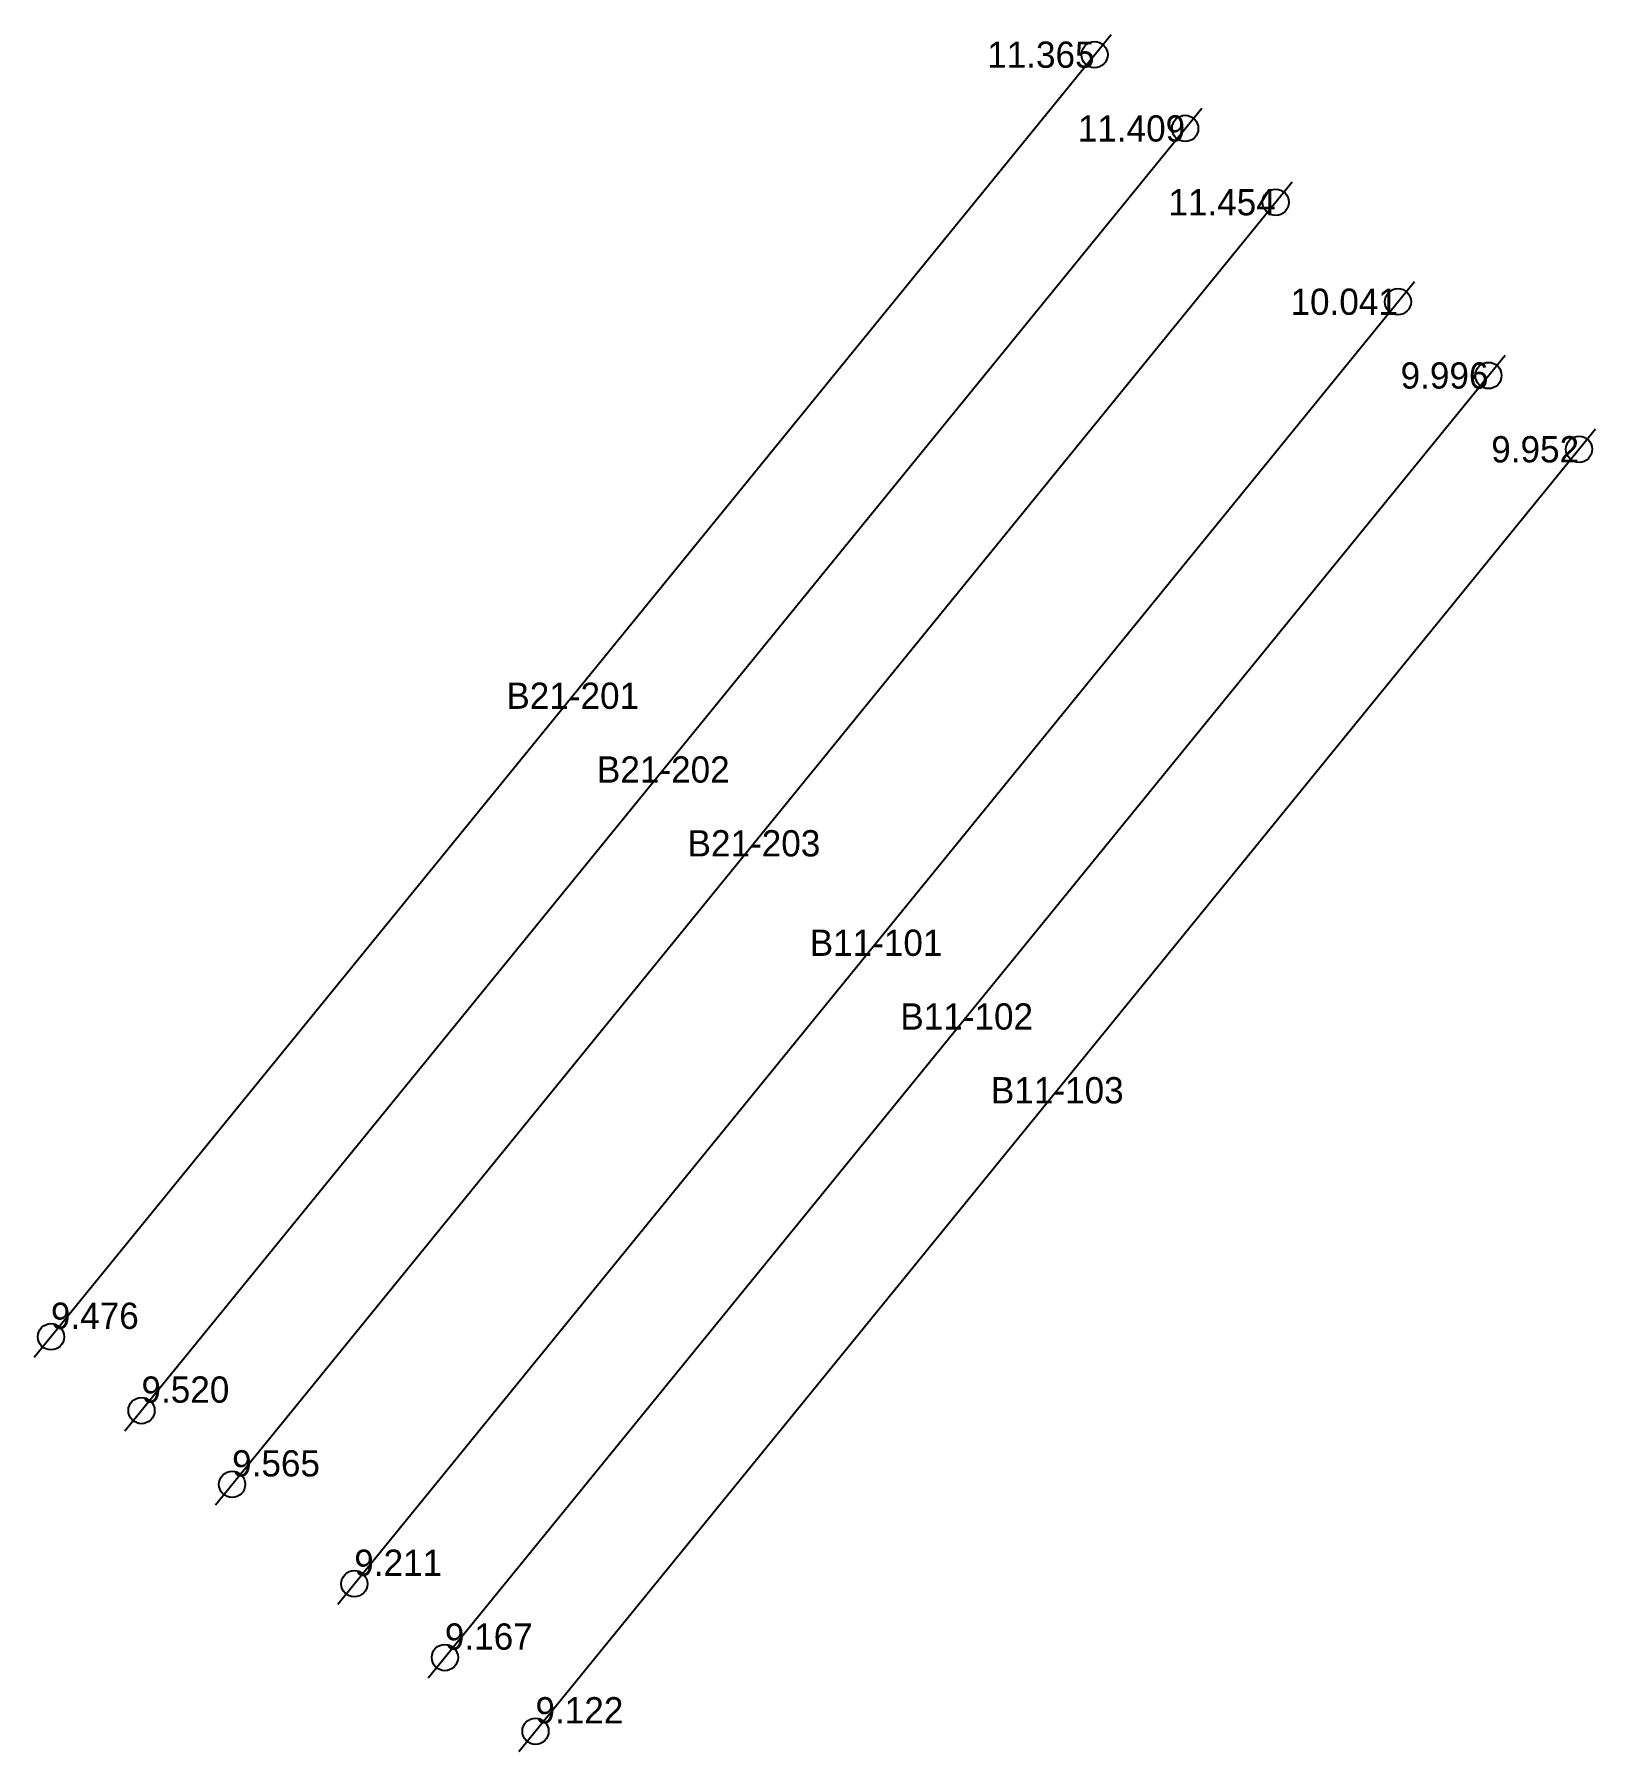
# Model space of a CAD drawing. Header units: metres. Extents: x 570911 to 571441, y 785547 to 785814.
# Drawn here: x 570911.27 to 570941, y 785546.85 to 785579.55 of the extents above; entities that cross this region are included whole.
import ezdxf
from ezdxf.enums import TextEntityAlignment as Align

# ---------------------------------------------------------------- set-up
doc = ezdxf.new("R2010")
doc.units = ezdxf.units.M
doc.layers.add('B11', color=1, linetype='Continuous')
doc.layers.add('B21', color=4, linetype='Continuous')

msp = doc.modelspace()

# ---------------------------------------------------------------- texts
for s, p in [('11.365', (570931.46, 785579.163, 14.31)), ('11.409', (570933.186, 785577.758, 14.354)), ('11.454', (570934.911, 785576.353, 14.399)), ('10.041', (570937.237, 785574.459, 12.986)), ('9.996', (570938.962, 785573.054, 12.941)), ('9.952', (570940.688, 785571.649, 12.897))]:
    msp.add_text(s, height=0.5).set_placement(p, align=Align.MIDDLE_RIGHT)
for s, p in [('9.476', (570911.584, 785554.749, 12.421)), ('9.520', (570913.309, 785553.344, 12.465)), ('9.565', (570915.035, 785551.939, 12.51)), ('9.211', (570917.362, 785550.046, 12.156)), ('9.167', (570919.087, 785548.641, 12.112)), ('9.122', (570920.813, 785547.237, 12.067))]:
    msp.add_text(s, height=0.5).set_placement(p, align=Align.BOTTOM_LEFT)
at = {"layer": 'B11'}
for s, p in [('B11-101', (570927.299, 785562.252, 12.571)), ('B11-102', (570929.025, 785560.848, 12.527)), ('B11-103', (570930.75, 785559.443, 12.482))]:
    msp.add_text(s, height=0.5, dxfattribs=at).set_placement(p, align=Align.MIDDLE_CENTER)
at = {"layer": 'B21'}
for s, p in [('B21-201', (570921.522, 785566.956, 13.365)), ('B21-202', (570923.247, 785565.551, 13.41)), ('B21-203', (570924.973, 785564.146, 13.454))]:
    msp.add_text(s, height=0.5, dxfattribs=at).set_placement(p, align=Align.MIDDLE_CENTER)

# ---------------------------------------------------------------- linework, layer by layer
at = {"layer": 'B11'}
for p, q in [((570917.046, 785549.658, 12.143), (570937.553, 785574.846, 12.999)), ((570918.771, 785548.254, 12.099), (570939.278, 785573.442, 12.955)), ((570920.497, 785546.849, 12.054), (570941.003, 785572.037, 12.91))]:
    msp.add_line(p, q, dxfattribs=at)
for centre in [(570937.237, 785574.459, 12.986), (570938.962, 785573.054, 12.941), (570940.688, 785571.649, 12.897), (570917.362, 785550.046, 12.156), (570919.087, 785548.641, 12.112), (570920.813, 785547.237, 12.067)]:
    msp.add_circle(centre, 0.25, dxfattribs=at)
at = {"layer": 'B21'}
for p, q in [((570911.268, 785554.362, 12.391), (570931.775, 785579.55, 14.34)), ((570912.994, 785552.957, 12.435), (570933.501, 785578.145, 14.384)), ((570914.719, 785551.552, 12.48), (570935.226, 785576.741, 14.429))]:
    msp.add_line(p, q, dxfattribs=at)
for centre in [(570931.46, 785579.163, 14.31), (570933.186, 785577.758, 14.354), (570934.911, 785576.353, 14.399), (570911.584, 785554.749, 12.421), (570913.309, 785553.344, 12.465), (570915.035, 785551.939, 12.51)]:
    msp.add_circle(centre, 0.25, dxfattribs=at)

msp.set_redraw_order([(e.dxf.handle, doc.entitydb.next_handle()) for e in msp.query("TEXT MTEXT ATTDEF DIMENSION ARC_DIMENSION")])  # texts and dimensions are drawn at this point

doc.saveas('drawing.dxf')
